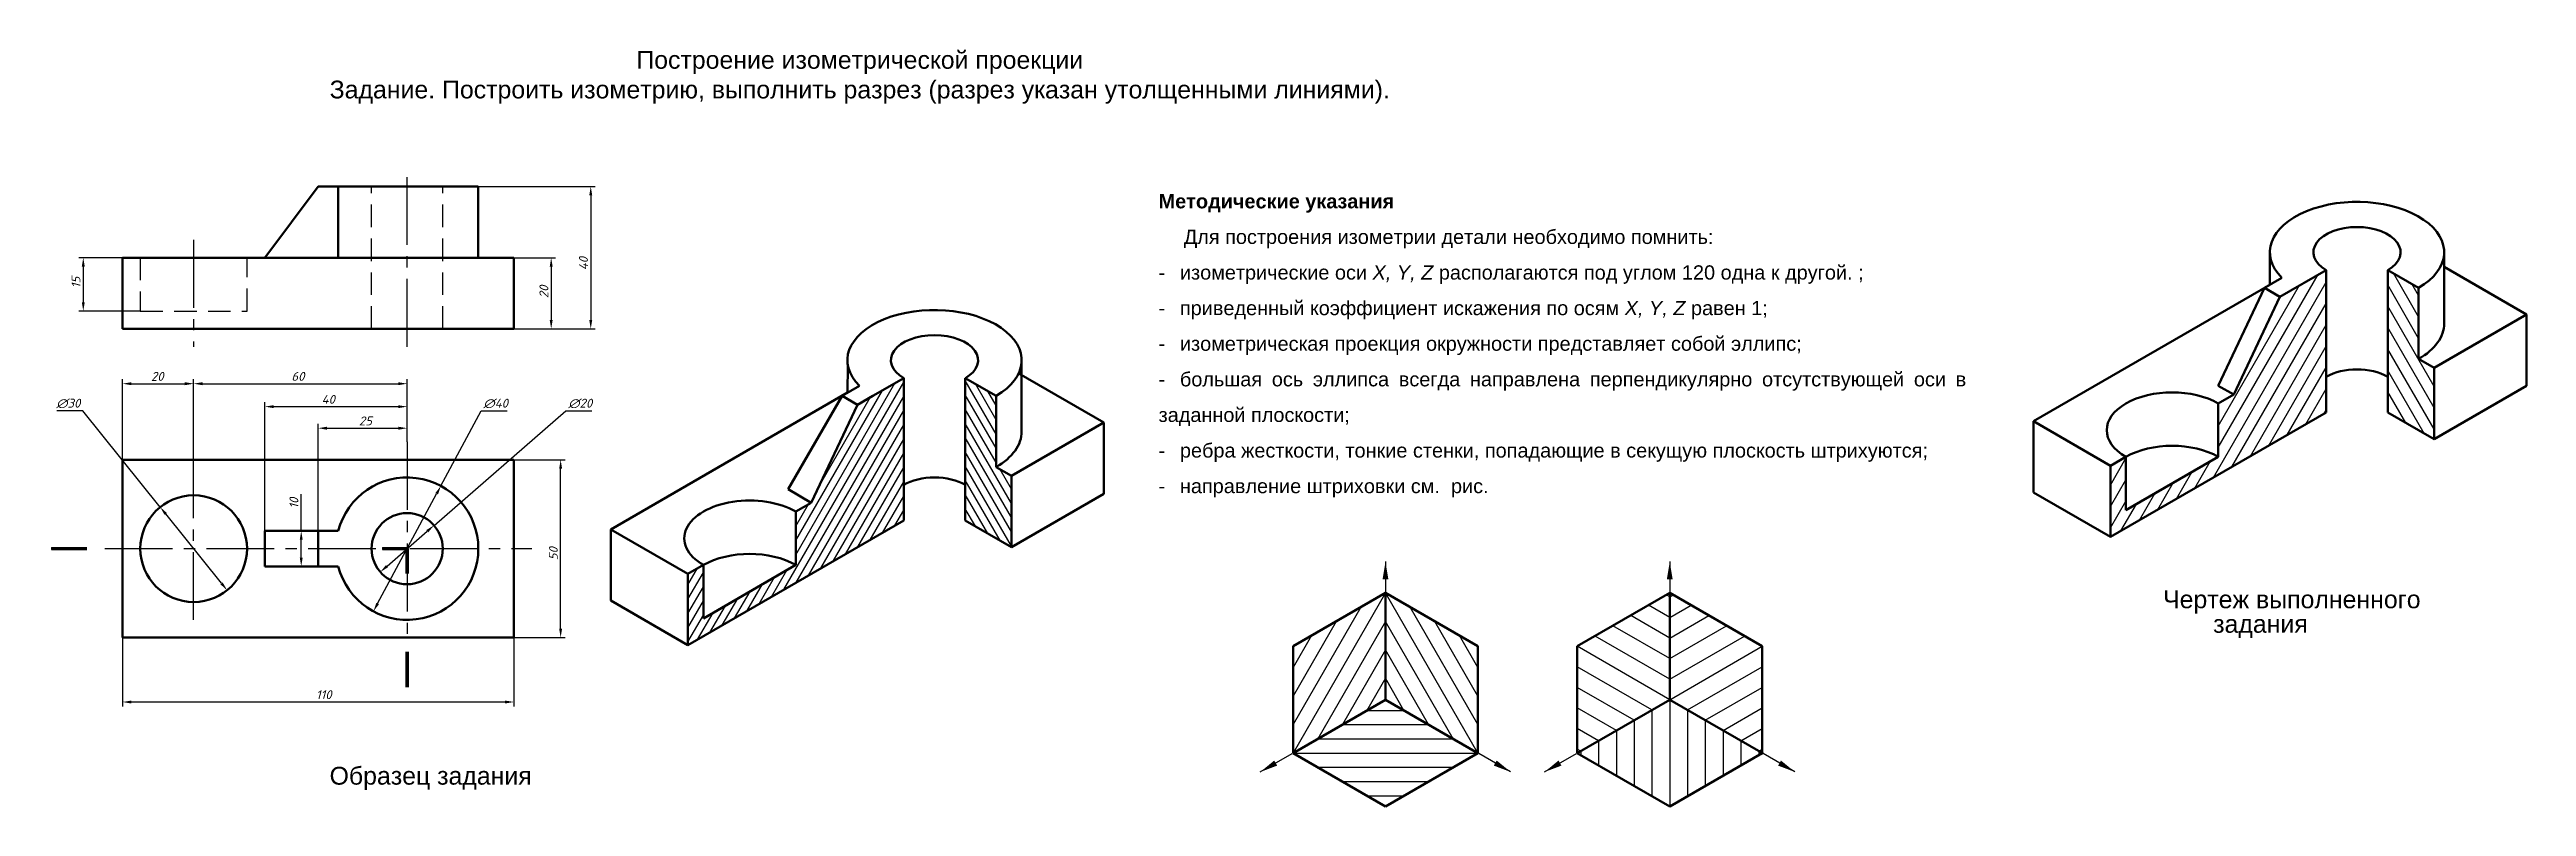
# Model space of a CAD drawing. Header units: millimetres. Extents: x -441 to 720, y 22 to 234.
# Drawn here: x 24 to 720, y 22 to 234 of the extents above; entities that cross this region are included whole.
import ezdxf

# ---------------------------------------------------------------- set-up
doc = ezdxf.new("R2010")
doc.units = ezdxf.units.MM
doc.linetypes.add('CENTER2', pattern=[28.575, 19.05, -3.175, 3.175, -3.175])
doc.linetypes.add('DASHED2', pattern=[9.525, 6.35, -3.175])
doc.layers.add('HIDE', color=4, linetype='DASHED2', lineweight=30)
doc.layers.add('osn', color=3, linetype='Continuous', lineweight=50)
for name, color, linetype in [('OSI', 2, 'CENTER2'), ('razm', 6, 'Continuous'), ('tonk', 1, 'Continuous')]:
    doc.layers.add(name, color=color, linetype=linetype)
doc.layers.add('ТЕКСТ', color=2, linetype='Continuous', plot=False)
doc.styles.add('66', font='simplex.shx', dxfattribs={"oblique": 15})
doc.styles.add('izo', font='simplex.shx')
doc.styles.add('style1', font='arial.ttf')
doc.styles.add('ар15', font='arial.ttf', dxfattribs={"oblique": 15})
doc.dimstyles.new('Copy of Copy(2) of Copy(2) of ISO-25', dxfattribs={"dimtxt": 5, "dimasz": 2.5, "dimexe": 1.25, "dimexo": 0, "dimtad": 1, "dimtxsty": 'ар15', "dimcen": 2.5, "dimclrd": 256, "dimclre": 256, "dimaunit": 1, "dimadec": 1, "dimazin": 0, "dimtfac": 1, "dimtmove": 0, "dimatfit": 0, "dimfxl": 1, "dimlwe": -1, "dimarcsym": 0})
doc.dimstyles.new('ISO-25', dxfattribs={"dimtxt": 2.5, "dimasz": 2.5, "dimexe": 1.25, "dimexo": 0, "dimgap": 0.8, "dimtad": 1, "dimdec": 0, "dimtxsty": 'izo', "dimcen": 2.5, "dimadec": 0, "dimazin": 0, "dimtfac": 1, "dimtdec": 0, "dimtmove": 0, "dimatfit": 3, "dimfxl": 1, "dimarcsym": 0})
doc.dimstyles.new('ISO-25$3', dxfattribs={"dimtxt": 2.5, "dimasz": 2.5, "dimexe": 1.25, "dimexo": 0, "dimgap": 0.8, "dimtad": 1, "dimtoh": 1, "dimdec": 0, "dimtxsty": '66', "dimcen": 2.5, "dimadec": 0, "dimazin": 0, "dimtfac": 1, "dimtdec": 0, "dimtmove": 0, "dimatfit": 3, "dimfxl": 1, "dimarcsym": 0})

msp = doc.modelspace()

# ---------------------------------------------------------------- texts
at = {"layer": 'ТЕКСТ', "style": 'style1'}
for s, p in [('Чертеж выполненного', (617.67, 77.26)), ('задания', (631.74, 70.37)), ('Образец задания', (102.38, 27.7))]:
    msp.add_text(s, height=5, dxfattribs=at).set_placement(p)
at = {"layer": 'ТЕКСТ', "attachment_point": 1}
for s, width, insert, char_height in [('\\pxa1,qc;{\\fArial|b0|i0|c204|p34;Построение изометрической проекции \\PЗадание. Построить изометрию, выполнить разрез\\fArial|b0|i0|c0|p34; (\\fArial|b0|i0|c204|p34;разрез\\fArial|b0|i0|c0|p34; \\fArial|b0|i0|c204|p34;указан\\fArial|b0|i0|c0|p34; \\fArial|b0|i0|c204|p34;утолщенными\\fArial|b0|i0|c0|p34; \\fArial|b0|i0|c204|p34;линиями)\\fArial|b0|i0|c0|p34;.}', 309.9613, (96.4, 233.84), 5), ('\\pxb0.5,sm1.5;{\\fArial|b1|i0|c204|p34;Методические\\fArial|b1|i0|c0|p34; \\fArial|b1|i0|c204|p34;указания\\fArial|b1|i0|c0|p34;\\P\\pi1.7708,b0.25,qj;\\fArial|b0|i0|c204|p34;Для\\fArial|b0|i0|c0|p34; \\fArial|b0|i0|c204|p34;построения\\fArial|b0|i0|c0|p34; \\fArial|b0|i0|c204|p34;изометрии\\fArial|b0|i0|c0|p34; \\fArial|b0|i0|c204|p34;детали\\fArial|b0|i0|c0|p34; \\fArial|b0|i0|c204|p34;необходимо\\fArial|b0|i0|c0|p34; \\fArial|b0|i0|c204|p34;помнить\\fArial|b0|i0|c0|p34;:\\P\\pi0,t1.5;\\fArial|b0|i0|c204|p34;-^Iизометрические\\fArial|b0|i0|c0|p34; \\fArial|b0|i0|c204|p34;оси\\fArial|b0|i0|c0|p34; \\fArial|b0|i1|c0|p34;X, Y, Z\\fArial|b0|i0|c0|p34; \\fArial|b0|i0|c204|p34;располагаются\\fArial|b0|i0|c0|p34; \\fArial|b0|i0|c204|p34;под\\fArial|b0|i0|c0|p34; \\fArial|b0|i0|c204|p34;углом\\fArial|b0|i0|c0|p34; 120 \\fArial|b0|i0|c204|p34;одна\\fArial|b0|i0|c0|p34; \\fArial|b0|i0|c204|p34;к\\fArial|b0|i0|c0|p34; \\fArial|b0|i0|c204|p34;другой\\fArial|b0|i0|c0|p34;. ;\\P\\fArial|b0|i0|c204|p34;-^Iприведенный\\fArial|b0|i0|c0|p34; \\fArial|b0|i0|c204|p34;коэффициент\\fArial|b0|i0|c0|p34; \\fArial|b0|i0|c204|p34;искажения\\fArial|b0|i0|c0|p34; \\fArial|b0|i0|c204|p34;по\\fArial|b0|i0|c0|p34; \\fArial|b0|i0|c204|p34;осям\\fArial|b0|i0|c0|p34; \\fArial|b0|i1|c0|p34;X, Y, Z\\fArial|b0|i0|c0|p34; \\fArial|b0|i0|c204|p34;равен\\fArial|b0|i0|c0|p34; 1;\\P\\fArial|b0|i0|c204|p34;-^Iизометрическая\\fArial|b0|i0|c0|p34; \\fArial|b0|i0|c204|p34;проекция\\fArial|b0|i0|c0|p34; \\fArial|b0|i0|c204|p34;окружности\\fArial|b0|i0|c0|p34; \\fArial|b0|i0|c204|p34;представляет\\fArial|b0|i0|c0|p34; \\fArial|b0|i0|c204|p34;собой\\fArial|b0|i0|c0|p34; \\fArial|b0|i0|c204|p34;эллипс\\fArial|b0|i0|c0|p34;;\\P\\fArial|b0|i0|c204|p34;-^Iбольшая\\fArial|b0|i0|c0|p34; \\fArial|b0|i0|c204|p34;ось\\fArial|b0|i0|c0|p34; \\fArial|b0|i0|c204|p34;эллипса\\fArial|b0|i0|c0|p34; \\fArial|b0|i0|c204|p34;всегда\\fArial|b0|i0|c0|p34; \\fArial|b0|i0|c204|p34;направлена\\fArial|b0|i0|c0|p34; \\fArial|b0|i0|c204|p34;перпендикулярно\\fArial|b0|i0|c0|p34; \\fArial|b0|i0|c204|p34;отсутствующей\\fArial|b0|i0|c0|p34; \\fArial|b0|i0|c204|p34;оси\\fArial|b0|i0|c0|p34; \\fArial|b0|i0|c204|p34;в\\fArial|b0|i0|c0|p34; \\fArial|b0|i0|c204|p34;заданной\\fArial|b0|i0|c0|p34; \\fArial|b0|i0|c204|p34;плоскости\\fArial|b0|i0|c0|p34;;\\P\\fArial|b0|i0|c204|p34;-^Iребра\\fArial|b0|i0|c0|p34; \\fArial|b0|i0|c204|p34;жесткости\\fArial|b0|i0|c0|p34;, \\fArial|b0|i0|c204|p34;тонкие\\fArial|b0|i0|c0|p34; \\fArial|b0|i0|c204|p34;стенки\\fArial|b0|i0|c0|p34;, \\fArial|b0|i0|c204|p34;попадающие\\fArial|b0|i0|c0|p34; \\fArial|b0|i0|c204|p34;в\\fArial|b0|i0|c0|p34; \\fArial|b0|i0|c204|p34;секущую\\fArial|b0|i0|c0|p34; \\fArial|b0|i0|c204|p34;плоскость\\fArial|b0|i0|c0|p34; \\fArial|b0|i0|c204|p34;штрихуются;\\fArial|b0|i0|c0|p34; \\P\\fArial|b0|i0|c204|p34;-^Iнаправление\\fArial|b0|i0|c0|p34; \\fArial|b0|i0|c204|p34;штриховки\\fArial|b0|i0|c0|p34; \\fArial|b0|i0|c204|p34;см\\fArial|b0|i0|c0|p34;.  \\fArial|b0|i0|c204|p34;рис\\fArial|b0|i0|c0|p34;.}', 226.3075, (335.36, 193.61), 4)]:
    msp.add_mtext_dynamic_manual_height_columns(s, width=width, gutter_width=25, heights=[0], dxfattribs=dict(at, insert=insert, char_height=char_height))

# ---------------------------------------------------------------- blocks, each defined once
blk = doc.blocks.new('*D0')
at = {"layer": 'Defpoints', "color": 0, "transparency": 16777216}
for p in [(144.18, 195.75), (154.18, 155.75), (175.78, 155.75)]:
    blk.add_point(p, dxfattribs=at)
at = {"layer": 'razm', "color": 0, "lineweight": -2, "transparency": 16777216}
for p, q in [((144.18, 195.75), (177.03, 195.75)), ((175.78, 193.25), (175.78, 158.25)), ((154.18, 155.75), (177.03, 155.75))]:
    blk.add_line(p, q, dxfattribs=at)
at = {"layer": 'razm', "color": 0, "transparency": 16777216}
for points in [[(175.36, 193.25), (176.19, 193.25), (175.78, 195.75)], [(175.36, 158.25), (176.19, 158.25), (175.78, 155.75)]]:
    blk.add_solid(points, dxfattribs=at)
at = {"layer": 'razm', "color": 0, "transparency": 16777216, "insert": (173.73, 174.09), "char_height": 2.5, "attachment_point": 5, "rotation": 90, "style": '66'}
blk.add_mtext('40', dxfattribs=at)
blk = doc.blocks.new('*D1')
at = {"layer": 'Defpoints', "color": 0, "transparency": 16777216}
for p in [(154.18, 175.75), (154.18, 155.75), (164.66, 155.75)]:
    blk.add_point(p, dxfattribs=at)
at = {"layer": 'razm', "color": 0, "lineweight": -2, "transparency": 16777216}
for p, q in [((154.18, 175.75), (165.91, 175.75)), ((164.66, 173.25), (164.66, 158.25)), ((154.18, 155.75), (165.91, 155.75))]:
    blk.add_line(p, q, dxfattribs=at)
at = {"layer": 'razm', "color": 0, "transparency": 16777216}
for points in [[(164.25, 173.25), (165.08, 173.25), (164.66, 175.75)], [(164.25, 158.25), (165.08, 158.25), (164.66, 155.75)]]:
    blk.add_solid(points, dxfattribs=at)
at = {"layer": 'razm', "color": 0, "transparency": 16777216, "insert": (162.61, 166.15), "char_height": 2.5, "attachment_point": 5, "rotation": 90, "style": '66'}
blk.add_mtext('20', dxfattribs=at)
blk = doc.blocks.new('*D2')
at = {"layer": 'Defpoints', "color": 0, "transparency": 16777216}
for p in [(44.18, 175.75), (33.16, 160.75), (49.18, 160.75)]:
    blk.add_point(p, dxfattribs=at)
at = {"layer": 'razm', "color": 0, "lineweight": -2, "transparency": 16777216}
for p, q in [((44.18, 175.75), (31.91, 175.75)), ((33.16, 173.25), (33.16, 163.25)), ((49.18, 160.75), (31.91, 160.75))]:
    blk.add_line(p, q, dxfattribs=at)
at = {"layer": 'razm', "color": 0, "transparency": 16777216}
for points in [[(32.75, 173.25), (33.58, 173.25), (33.16, 175.75)], [(32.75, 163.25), (33.58, 163.25), (33.16, 160.75)]]:
    blk.add_solid(points, dxfattribs=at)
at = {"layer": 'razm', "color": 0, "transparency": 16777216, "insert": (31.11, 168.8), "char_height": 2.5, "attachment_point": 5, "rotation": 90, "style": '66'}
blk.add_mtext('15', dxfattribs=at)
blk = doc.blocks.new('*D3')
at = {"layer": 'Defpoints', "color": 0, "transparency": 16777216}
for p in [(64.18, 140.35), (44.18, 119), (64.18, 114)]:
    blk.add_point(p, dxfattribs=at)
at = {"layer": 'razm', "color": 0, "lineweight": -2, "transparency": 16777216}
for p, q in [((44.18, 119), (44.18, 141.6)), ((46.68, 140.35), (61.68, 140.35)), ((64.18, 114), (64.18, 141.6))]:
    blk.add_line(p, q, dxfattribs=at)
at = {"layer": 'razm', "color": 0, "transparency": 16777216}
for points in [[(46.68, 140.77), (46.68, 139.93), (44.18, 140.35)], [(61.68, 140.77), (61.68, 139.93), (64.18, 140.35)]]:
    blk.add_solid(points, dxfattribs=at)
at = {"layer": 'razm', "color": 0, "transparency": 16777216, "insert": (53.96, 142.4), "char_height": 2.5, "attachment_point": 5, "style": '66'}
blk.add_mtext('20', dxfattribs=at)
blk = doc.blocks.new('*D4')
at = {"layer": 'Defpoints', "color": 0, "transparency": 16777216}
for p in [(124.18, 140.35), (64.18, 130.45), (124.18, 124)]:
    blk.add_point(p, dxfattribs=at)
at = {"layer": 'razm', "color": 0, "lineweight": -2, "transparency": 16777216}
for p, q in [((64.18, 130.45), (64.18, 141.6)), ((66.68, 140.35), (121.68, 140.35)), ((124.18, 124), (124.18, 141.6))]:
    blk.add_line(p, q, dxfattribs=at)
at = {"layer": 'razm', "color": 0, "transparency": 16777216}
for points in [[(66.68, 140.77), (66.68, 139.93), (64.18, 140.35)], [(121.68, 140.77), (121.68, 139.93), (124.18, 140.35)]]:
    blk.add_solid(points, dxfattribs=at)
at = {"layer": 'razm', "color": 0, "transparency": 16777216, "insert": (93.49, 142.4), "char_height": 2.5, "attachment_point": 5, "style": '66'}
blk.add_mtext('60', dxfattribs=at)
blk = doc.blocks.new('*D5')
at = {"layer": 'Defpoints', "color": 0, "transparency": 16777216}
for p in [(124.18, 133.9), (124.18, 124), (84.18, 99)]:
    blk.add_point(p, dxfattribs=at)
at = {"layer": 'razm', "color": 0, "lineweight": -2, "transparency": 16777216}
for p, q in [((84.18, 99), (84.18, 135.15)), ((86.68, 133.9), (121.68, 133.9)), ((124.18, 124), (124.18, 135.15))]:
    blk.add_line(p, q, dxfattribs=at)
at = {"layer": 'razm', "color": 0, "transparency": 16777216}
for points in [[(86.68, 134.31), (86.68, 133.48), (84.18, 133.9)], [(121.68, 134.31), (121.68, 133.48), (124.18, 133.9)]]:
    blk.add_solid(points, dxfattribs=at)
at = {"layer": 'razm', "color": 0, "transparency": 16777216, "insert": (102.01, 135.95), "char_height": 2.5, "attachment_point": 5, "style": '66'}
blk.add_mtext('40', dxfattribs=at)
blk = doc.blocks.new('*D6')
at = {"layer": 'Defpoints', "color": 0, "transparency": 16777216}
for p in [(94.41, 99), (94.41, 89), (94.41, 89)]:
    blk.add_point(p, dxfattribs=at)
at = {"layer": 'razm', "color": 0, "lineweight": -2, "transparency": 16777216}
for p, q in [((94.41, 99), (94.41, 109.33)), ((94.41, 99), (95.66, 99)), ((94.41, 91.5), (94.41, 96.5)), ((94.41, 89), (93.16, 89))]:
    blk.add_line(p, q, dxfattribs=at)
at = {"layer": 'razm', "color": 0, "transparency": 16777216}
for points in [[(94, 96.5), (94.83, 96.5), (94.41, 99)], [(94, 91.5), (94.83, 91.5), (94.41, 89)]]:
    blk.add_solid(points, dxfattribs=at)
at = {"layer": 'razm', "color": 0, "transparency": 16777216, "insert": (92.36, 106.8), "char_height": 2.5, "attachment_point": 5, "rotation": 90, "style": '66'}
blk.add_mtext('10', dxfattribs=at)
blk = doc.blocks.new('*D7')
at = {"layer": 'Defpoints', "color": 0, "transparency": 16777216}
for p in [(124.18, 127.84), (124.18, 124), (99.18, 99)]:
    blk.add_point(p, dxfattribs=at)
at = {"layer": 'razm', "color": 0, "lineweight": -2, "transparency": 16777216}
for p, q in [((99.18, 99), (99.18, 129.09)), ((101.68, 127.84), (121.68, 127.84)), ((124.18, 124), (124.18, 129.09))]:
    blk.add_line(p, q, dxfattribs=at)
at = {"layer": 'razm', "color": 0, "transparency": 16777216}
for points in [[(101.68, 128.26), (101.68, 127.42), (99.18, 127.84)], [(121.68, 128.26), (121.68, 127.42), (124.18, 127.84)]]:
    blk.add_solid(points, dxfattribs=at)
at = {"layer": 'razm', "color": 0, "transparency": 16777216, "insert": (112.47, 129.89), "char_height": 2.5, "attachment_point": 5, "style": '66'}
blk.add_mtext('25', dxfattribs=at)
blk = doc.blocks.new('*D8')
at = {"layer": 'Defpoints', "color": 0, "transparency": 16777216}
for p in [(54.78, 105.68), (73.58, 82.31)]:
    blk.add_point(p, dxfattribs=at)
at = {"layer": 'razm', "color": 0, "lineweight": -2, "transparency": 16777216}
for p, q in [((33.01, 132.74), (25.71, 132.74)), ((54.78, 105.68), (33.01, 132.74)), ((72.01, 84.26), (56.34, 103.74))]:
    blk.add_line(p, q, dxfattribs=at)
at = {"layer": 'razm', "color": 0, "transparency": 16777216}
for points in [[(56.67, 104), (56.02, 103.47), (54.78, 105.68)], [(72.34, 84.52), (71.69, 84), (73.58, 82.31)]]:
    blk.add_solid(points, dxfattribs=at)
at = {"layer": 'razm', "color": 0, "transparency": 16777216, "insert": (28.96, 134.79), "char_height": 2.5, "attachment_point": 5, "style": '66'}
blk.add_mtext('∅30', dxfattribs=at)
blk = doc.blocks.new('*D9')
at = {"layer": 'Defpoints', "color": 0, "transparency": 16777216}
for p in [(131.73, 100.55), (116.63, 87.44)]:
    blk.add_point(p, dxfattribs=at)
at = {"layer": 'razm', "color": 0, "lineweight": -2, "transparency": 16777216}
for p, q in [((131.73, 100.55), (168.78, 132.74)), ((168.78, 132.74), (176.07, 132.74)), ((118.52, 89.08), (129.84, 98.92))]:
    blk.add_line(p, q, dxfattribs=at)
at = {"layer": 'razm', "color": 0, "transparency": 16777216}
for points in [[(129.57, 99.23), (130.11, 98.6), (131.73, 100.55)], [(118.24, 89.39), (118.79, 88.76), (116.63, 87.44)]]:
    blk.add_solid(points, dxfattribs=at)
at = {"layer": 'razm', "color": 0, "transparency": 16777216, "insert": (172.83, 134.79), "char_height": 2.5, "attachment_point": 5, "style": '66'}
blk.add_mtext('∅20', dxfattribs=at)
blk = doc.blocks.new('*D10')
at = {"layer": 'Defpoints', "color": 0, "transparency": 16777216}
for p in [(133.65, 111.61), (114.7, 76.38)]:
    blk.add_point(p, dxfattribs=at)
at = {"layer": 'razm', "color": 0, "lineweight": -2, "transparency": 16777216}
for p, q in [((133.65, 111.61), (145.02, 132.74)), ((145.02, 132.74), (152.31, 132.74)), ((115.89, 78.58), (132.47, 109.41))]:
    blk.add_line(p, q, dxfattribs=at)
at = {"layer": 'razm', "color": 0, "transparency": 16777216}
for points in [[(132.1, 109.61), (132.84, 109.21), (133.65, 111.61)], [(115.52, 78.78), (116.26, 78.39), (114.7, 76.38)]]:
    blk.add_solid(points, dxfattribs=at)
at = {"layer": 'razm', "color": 0, "transparency": 16777216, "insert": (149.07, 134.79), "char_height": 2.5, "attachment_point": 5, "style": '66'}
blk.add_mtext('∅40', dxfattribs=at)
blk = doc.blocks.new('*D11')
at = {"layer": 'Defpoints', "color": 0, "transparency": 16777216}
for p in [(44.18, 69), (154.18, 69), (154.18, 50.92)]:
    blk.add_point(p, dxfattribs=at)
at = {"layer": 'razm', "color": 0, "lineweight": -2, "transparency": 16777216}
for p, q in [((44.18, 69), (44.18, 49.67)), ((154.18, 69), (154.18, 49.67)), ((46.68, 50.92), (151.68, 50.92))]:
    blk.add_line(p, q, dxfattribs=at)
at = {"layer": 'razm', "color": 0, "transparency": 16777216}
for points in [[(46.68, 51.33), (46.68, 50.5), (44.18, 50.92)], [(151.68, 51.33), (151.68, 50.5), (154.18, 50.92)]]:
    blk.add_solid(points, dxfattribs=at)
at = {"layer": 'razm', "color": 0, "transparency": 16777216, "insert": (100.77, 52.97), "char_height": 2.5, "attachment_point": 5, "style": '66'}
blk.add_mtext('110', dxfattribs=at)
blk = doc.blocks.new('*D12')
at = {"layer": 'Defpoints', "color": 0, "transparency": 16777216}
for p in [(154.18, 119), (167.32, 119), (154.18, 69)]:
    blk.add_point(p, dxfattribs=at)
at = {"layer": 'razm', "color": 0, "lineweight": -2, "transparency": 16777216}
for p, q in [((154.18, 119), (168.57, 119)), ((167.32, 71.5), (167.32, 116.5)), ((154.18, 69), (168.57, 69))]:
    blk.add_line(p, q, dxfattribs=at)
at = {"layer": 'razm', "color": 0, "transparency": 16777216}
for points in [[(166.9, 116.5), (167.73, 116.5), (167.32, 119)], [(166.9, 71.5), (167.73, 71.5), (167.32, 69)]]:
    blk.add_solid(points, dxfattribs=at)
at = {"layer": 'razm', "color": 0, "transparency": 16777216, "insert": (165.27, 92.59), "char_height": 2.5, "attachment_point": 5, "rotation": 90, "style": '66'}
blk.add_mtext('50', dxfattribs=at)
blk = doc.blocks.new('штрих')
at = {"layer": 'osn'}
for p, q in [((399.13, 81.57), (373.15, 66.57)), ((425.11, 66.57), (399.13, 81.57)), ((399.13, 81.57), (399.13, 51.57)), ((479.02, 81.57), (453.04, 66.57)), ((505, 66.57), (479.02, 81.57)), ((479.02, 81.57), (479.02, 51.57)), ((373.15, 66.57), (373.15, 36.57)), ((425.11, 36.57), (425.11, 66.57)), ((453.04, 66.57), (453.04, 36.57)), ((505, 36.57), (505, 66.57)), ((399.13, 51.57), (373.15, 36.57)), ((425.11, 36.57), (399.13, 51.57)), ((479.02, 51.57), (453.04, 36.57)), ((479.02, 51.57), (505.23, 36.44)), ((373.15, 36.57), (399.13, 21.57)), ((399.13, 21.57), (425.11, 36.57)), ((453.04, 36.57), (479.02, 21.57)), ((479.02, 21.57), (505, 36.57))]:
    blk.add_line(p, q, dxfattribs=at)
at = {"layer": 'tonk'}
for p, q in [((399.13, 81.57), (373.15, 36.57)), ((392.2, 77.57), (373.15, 44.57)), ((425.11, 36.57), (399.13, 81.57)), ((425.11, 44.57), (406.06, 77.57)), ((479.02, 74.67), (473.04, 78.12)), ((479.02, 80.44), (478.04, 81.01)), ((479.02, 80.44), (480, 81.01)), ((479.02, 74.67), (485, 78.12)), ((385.27, 73.57), (373.15, 52.57)), ((399.13, 73.57), (380.08, 40.57)), ((418.18, 40.57), (399.13, 73.57)), ((425.11, 52.57), (412.99, 73.57)), ((479.02, 63.12), (463.04, 72.35)), ((479.02, 68.89), (468.04, 75.23)), ((479.02, 68.89), (490, 75.23)), ((479.02, 63.12), (495, 72.35)), ((378.35, 69.57), (373.15, 60.57)), ((399.13, 65.57), (387.01, 44.57)), ((411.25, 44.57), (399.13, 65.57)), ((425.11, 60.57), (419.91, 69.57)), ((479.02, 51.57), (453.04, 66.57)), ((479.02, 57.35), (458.04, 69.46)), ((479.02, 57.35), (500, 69.46)), ((479.02, 51.57), (505, 66.57)), ((399.13, 57.57), (393.93, 48.57)), ((404.33, 48.57), (399.13, 57.57)), ((474.02, 48.69), (453.04, 60.8)), ((484.02, 48.69), (505, 60.8)), ((469.02, 45.8), (453.04, 55.03)), ((464.02, 42.91), (453.04, 49.25)), ((479.02, 51.57), (479.02, 21.57)), ((489.02, 45.8), (505, 55.03)), ((494.02, 42.91), (505, 49.25)), ((387.01, 44.57), (411.25, 44.57)), ((393.93, 48.57), (404.33, 48.57)), ((459.02, 40.03), (453.04, 43.48)), ((464.02, 42.91), (464.02, 30.23)), ((469.02, 45.8), (469.02, 27.35)), ((474.02, 48.69), (474.02, 24.46)), ((484.02, 48.69), (484.02, 24.46)), ((489.02, 45.8), (489.02, 27.35)), ((494.02, 42.91), (494.02, 30.23)), ((499.02, 40.03), (505, 43.48)), ((373.15, 36.57), (425.11, 36.57)), ((380.08, 40.57), (418.18, 40.57)), ((454.02, 37.14), (453.04, 37.71)), ((454.02, 37.14), (454.02, 36.01)), ((459.02, 40.03), (459.02, 33.12)), ((499.02, 40.03), (499.02, 33.12)), ((504.02, 37.14), (505, 37.71)), ((504.02, 37.14), (504.02, 36.01)), ((380.08, 32.57), (418.18, 32.57)), ((387.01, 28.57), (411.25, 28.57)), ((393.93, 24.57), (404.33, 24.57))]:
    blk.add_line(p, q, dxfattribs=at)
for points in [[(399.13, 90.35), (399.13, 80)], [(479.02, 90.35), (479.02, 80)], [(363.95, 31.26), (372.92, 36.44)], [(434.31, 31.26), (425.34, 36.44)], [(443.84, 31.26), (452.81, 36.44)], [(514.2, 31.26), (505.23, 36.44)]]:
    blk.add_leader(points, dimstyle='Copy of Copy(2) of Copy(2) of ISO-25', override={"dimasz": 5, "dimgap": 0.625, "dimtad": 1}, dxfattribs=at)

# ---------------------------------------------------------------- dimensions: what is measured, and where the dimension line sits
at = {"layer": 'razm'}
for base, p1, p2, picture, middle in [((175.78, 155.75), (144.18, 195.75), (154.18, 155.75), '*D0', (175.78, 174.09)), ((33.16, 160.75), (44.18, 175.75), (49.18, 160.75), '*D2', (33.16, 168.8)), ((164.66, 155.75), (154.18, 175.75), (154.18, 155.75), '*D1', (164.66, 166.15)), ((167.32, 119), (154.18, 69), (154.18, 119), '*D12', (167.32, 92.59)), ((94.41, 89), (94.41, 99), (94.41, 89), '*D6', (94.41, 106.8))]:
    dim = msp.add_linear_dim(base=base, p1=p1, p2=p2, angle=90, dimstyle='ISO-25', override={"dimtxsty": '66', "dimatfit": 2}, dxfattribs=at)
    dim.commit()
    dim.dimension.update_dxf_attribs({"geometry": picture, "text_midpoint": middle, "dimtype": 160})
for base, p1, p2, picture, middle in [((64.18, 140.35), (44.18, 119), (64.18, 114), '*D3', (53.96, 140.35)), ((124.18, 140.35), (64.18, 130.45), (124.18, 124), '*D4', (93.49, 140.35)), ((124.18, 133.9), (84.18, 99), (124.18, 124), '*D5', (102.01, 133.9)), ((124.18, 127.84), (99.18, 99), (124.18, 124), '*D7', (112.47, 127.84)), ((154.18, 50.92), (44.18, 69), (154.18, 69), '*D11', (100.77, 50.92))]:
    dim = msp.add_linear_dim(base=base, p1=p1, p2=p2, dimstyle='ISO-25', override={"dimtxsty": '66', "dimatfit": 2}, dxfattribs=at)
    dim.commit()
    dim.dimension.update_dxf_attribs({"geometry": picture, "text_midpoint": middle, "dimtype": 160})
for p1, p2, picture, middle in [((73.58, 82.31), (54.78, 105.68), '*D8', (28.96, 132.74)), ((114.7, 76.38), (133.65, 111.61), '*D10', (149.07, 132.74)), ((116.63, 87.44), (131.73, 100.55), '*D9', (172.83, 132.74))]:
    dim = msp.add_diameter_dim_2p(p1=p1, p2=p2, dimstyle='ISO-25$3', override={"dimatfit": 2}, dxfattribs=at)
    dim.commit()
    dim.dimension.update_dxf_attribs({"geometry": picture, "text_midpoint": middle, "dimtype": 163})

# ---------------------------------------------------------------- hatches: boundary and pattern name
at = {"layer": 'tonk'}
h = msp.add_hatch(dxfattribs=at)
h.set_pattern_fill('_USER', color=256, scale=3, angle=60, pattern_type=0)
h.set_pattern_definition([(60, (392.781, 0), (-2.598076, 1.5), [])])
h.paths.add_polyline_path([(663.5, 172.29), (650.51, 164.79), (637.52, 137.29), (633.19, 134.79), (633.19, 119.79), (607.2, 104.79), (607.2, 119.79), (602.87, 117.29), (602.87, 97.29), (663.5, 132.29)])
h = msp.add_hatch(dxfattribs=at)
h.set_pattern_fill('_USER', color=256, scale=3, angle=300, pattern_type=0)
h.set_pattern_definition([(300, (420.5828, 24.8322), (2.598076, 1.5), [])])
edge = h.paths.add_edge_path()
edge.add_line((689.48, 167.29), (689.48, 147.29))
edge.add_line((689.48, 147.29), (693.81, 144.79))
edge.add_line((693.81, 144.79), (693.81, 124.79))
edge.add_line((693.81, 124.79), (680.82, 132.29))
edge.add_line((680.82, 172.29), (680.82, 132.29))
edge.add_line((680.82, 172.29), (689.48, 167.29))
h = msp.add_hatch(dxfattribs=at)
h.set_pattern_fill('', color=256, scale=2, angle=60, pattern_type=0)
h.set_pattern_definition([(60, (0, 0), (-1.732051, 1), [])])
h.paths.add_polyline_path([(207.44, 74.42), (233.42, 89.42), (233.42, 104.42), (237.75, 106.92), (250.74, 134.42), (263.73, 141.92), (263.73, 111.92), (263.73, 101.92), (203.11, 66.92), (203.11, 86.92), (207.44, 89.42)])
h = msp.add_hatch(dxfattribs=at)
h.set_pattern_fill('', color=256, scale=2, angle=300, pattern_type=0)
h.set_pattern_definition([(300, (0, 0), (1.732051, 1), [])])
h.paths.add_polyline_path([(281.05, 141.92), (289.71, 136.92), (289.71, 116.92), (294.04, 114.42), (294.04, 94.42), (281.05, 101.92), (281.05, 111.92)])

# ---------------------------------------------------------------- linework, layer by layer
at = {"layer": 'HIDE'}
for p, q in [((114.18, 155.75), (114.18, 195.75)), ((134.18, 155.75), (134.18, 195.75)), ((49.18, 175.75), (49.18, 160.75)), ((79.18, 160.75), (79.18, 175.75)), ((49.18, 160.75), (79.18, 160.75))]:
    msp.add_line(p, q, dxfattribs=at)
at = {"layer": 'OSI'}
for p, q in [((124.18, 150.75), (124.18, 200.75)), ((64.18, 180.75), (64.18, 150.75)), ((124.18, 124), (124.18, 67.1)), ((64.18, 74), (64.18, 114)), ((39.18, 94), (159.18, 94))]:
    msp.add_line(p, q, dxfattribs=at)
at = {"layer": 'osn'}
for p, q in [((84.18, 175.75), (99.18, 195.75)), ((144.18, 195.75), (99.18, 195.75)), ((104.81, 195.75), (104.81, 175.75)), ((144.18, 175.75), (144.18, 195.75)), ((154.18, 175.75), (44.18, 175.75)), ((44.18, 175.75), (44.18, 155.75)), ((154.18, 155.75), (154.18, 175.75)), ((647.66, 177.29), (647.66, 168.15)), ((696.65, 177.29), (696.65, 157.29)), ((647.66, 168.15), (581.22, 129.79)), ((633.19, 139.79), (646.18, 167.29)), ((646.18, 167.29), (651.06, 170.11)), ((650.51, 164.79), (646.18, 167.29)), ((650.51, 164.79), (663.5, 172.29)), ((663.5, 172.29), (663.5, 132.29)), ((680.82, 172.29), (680.82, 132.29)), ((680.82, 172.29), (689.48, 167.29)), ((689.48, 167.29), (689.48, 147.29)), ((719.79, 159.79), (696.65, 173.15)), ((637.52, 137.29), (650.51, 164.79)), ((44.18, 155.75), (154.18, 155.75)), ((693.81, 144.79), (719.79, 159.79)), ((719.79, 159.79), (719.79, 139.79)), ((296.88, 146.92), (296.88, 126.92)), ((689.48, 147.29), (693.81, 144.79)), ((246.41, 136.92), (251.29, 139.73)), ((248.04, 145.35), (247.98, 137.83)), ((263.73, 141.92), (255.07, 136.92)), ((263.73, 141.92), (263.73, 101.92)), ((281.05, 141.92), (281.05, 101.92)), ((281.05, 141.92), (289.71, 136.92)), ((296.05, 143.26), (320.02, 129.42)), ((637.52, 137.29), (633.19, 139.79)), ((693.81, 144.79), (693.81, 124.79)), ((693.81, 124.79), (719.79, 139.79)), ((181.45, 99.42), (247.98, 137.83)), ((246.41, 136.92), (231.25, 110.67)), ((237.75, 106.92), (250.74, 134.42)), ((250.74, 134.42), (246.41, 136.92)), ((255.07, 136.92), (250.74, 134.42)), ((289.71, 136.92), (289.71, 116.92)), ((663.5, 132.29), (602.87, 97.29)), ((633.19, 134.79), (637.52, 137.29)), ((633.19, 134.79), (633.19, 119.79)), ((689.48, 127.29), (680.82, 132.29)), ((320.02, 129.42), (294.04, 114.42)), ((320.02, 109.42), (320.02, 129.42)), ((581.22, 129.79), (602.87, 117.29)), ((581.22, 129.79), (581.22, 109.79)), ((693.81, 124.79), (689.48, 127.29)), ((154.18, 119), (44.18, 119)), ((44.18, 119), (44.18, 69)), ((154.18, 69), (154.18, 119)), ((602.87, 117.29), (607.2, 119.79)), ((607.2, 119.79), (607.2, 104.79)), ((633.19, 119.79), (607.2, 104.79)), ((289.71, 116.92), (294.04, 114.42)), ((294.04, 114.42), (294.04, 94.42)), ((602.87, 117.29), (602.87, 97.29)), ((231.25, 110.67), (237.75, 106.92)), ((233.42, 104.42), (237.75, 106.92)), ((233.42, 89.42), (233.42, 104.42)), ((294.04, 94.42), (320.02, 109.42)), ((581.22, 109.79), (602.87, 97.29)), ((84.18, 99), (84.18, 89)), ((84.18, 99), (104.81, 99)), ((99.18, 99), (99.18, 89)), ((181.45, 99.42), (181.45, 79.42)), ((203.11, 86.92), (181.45, 99.42)), ((263.73, 101.92), (203.11, 66.92)), ((281.05, 101.92), (294.04, 94.42)), ((24.18, 94), (34.18, 94)), ((117.18, 94), (124.18, 94)), ((124.18, 94), (124.18, 87)), ((84.18, 89), (104.81, 89)), ((207.44, 89.42), (203.11, 86.92)), ((203.11, 86.92), (203.11, 66.92)), ((207.44, 89.42), (207.44, 74.42)), ((207.44, 74.42), (233.42, 89.42)), ((181.45, 79.42), (203.11, 66.92)), ((44.18, 69), (154.18, 69))]:
    msp.add_line(p, q, dxfattribs=at)
at = {"layer": 'osn', "const_width": 1}
for points in [[(24.18, 94), (34.18, 94)], [(124.18, 94), (117.18, 94)], [(124.18, 87), (124.18, 94)], [(124.18, 55.05), (124.18, 65.05)]]:
    msp.add_lwpolyline(points, dxfattribs=at)
at = {"layer": 'osn'}
for centre, radius in [((64.18, 94), 15), ((124.18, 94), 10)]:
    msp.add_circle(centre, radius, dxfattribs=at)
msp.add_arc((124.18, 94), 20, 194.47751, 165.52249, dxfattribs=at)
for centre, major_axis, start_param, end_param in [((672.16, 177.29), (-24.49, 0), 2.356194, 6.815903), ((672.16, 177.29), (-12.25, 0), 2.356194, 7.068583), ((272.39, 146.92), (24.49, 0), 5.497787, 9.957496), ((272.39, 146.92), (12.25, 0), 5.497787, 10.210176), ((672.16, 157.29), (-24.49, 0), 2.356194, 3.141593), ((672.16, 137.29), (-12.25, 0), 3.926991, 5.497787), ((620.2, 127.29), (-18.37, 0), 3.926991, 7.068583), ((272.39, 126.92), (24.49, 0), 5.497787, 6.283185), ((620.2, 112.29), (-18.37, 0), 3.926991, 5.497787), ((272.39, 106.92), (12.25, 0), 7.068583, 8.63938), ((220.43, 96.92), (18.37, 0), 0.785398, 3.926991), ((220.43, 81.92), (18.37, 0), 0.785398, 2.356194)]:
    msp.add_ellipse(centre, major_axis=major_axis, ratio=0.57735, start_param=start_param, end_param=end_param, dxfattribs=at)
at = {"layer": 'tonk'}
msp.add_line((637.52, 137.29), (637.52, 137.29), dxfattribs=at)

# ---------------------------------------------------------------- block references
msp.add_blockref('штрих', (0, 0), dxfattribs=at)

msp.set_redraw_order([(e.dxf.handle, doc.entitydb.next_handle()) for e in msp.query("TEXT MTEXT ATTDEF DIMENSION ARC_DIMENSION")])  # texts and dimensions are drawn at this point

doc.saveas('drawing.dxf')
